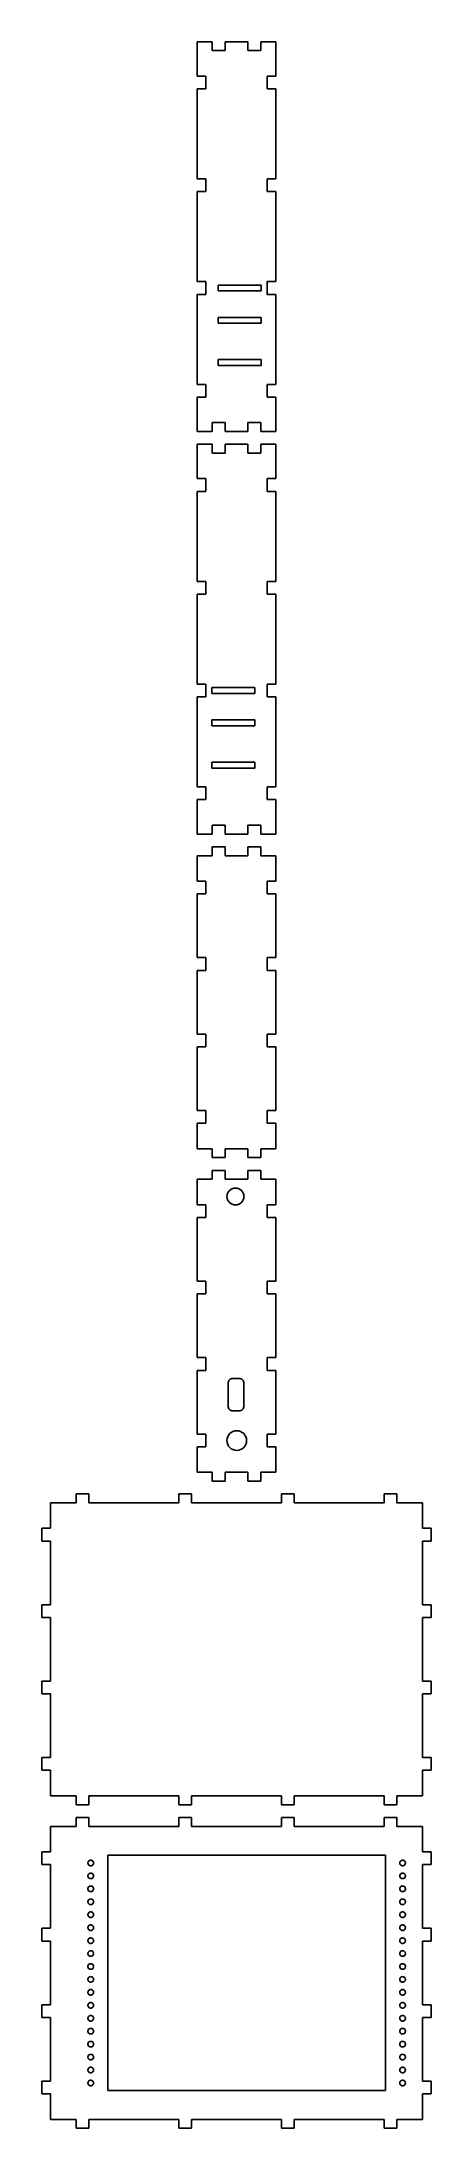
# Model space of a CAD drawing. Header units: metres. Extents: x -76 to 76, y -742 to 76.
import ezdxf

# ---------------------------------------------------------------- set-up
doc = ezdxf.new("R2010")
doc.units = ezdxf.units.M

msp = doc.modelspace()

# ---------------------------------------------------------------- linework, layer by layer
for p, q in [((-9.5, 76.5), (-15.5, 76.5)), ((-15.5, 76.5), (-15.5, 63)), ((-9.5, 73), (-9.5, 76.5)), ((4.5, 76.5), (-4.5, 76.5)), ((-4.5, 76.5), (-4.5, 73)), ((4.5, 73), (4.5, 76.5)), ((15.5, 76.5), (9.5, 76.5)), ((9.5, 76.5), (9.5, 73)), ((15.5, 63), (15.5, 76.5)), ((-4.5, 73), (-9.5, 73)), ((9.5, 73), (4.5, 73)), ((-15.5, 63), (-12, 63)), ((-12, 58), (-15.5, 58)), ((-15.5, 58), (-15.5, 22.6667)), ((-12, 63), (-12, 58)), ((12, 58), (12, 63)), ((12, 63), (15.5, 63)), ((15.5, 58), (12, 58)), ((15.5, 22.6667), (15.5, 58)), ((-15.5, 22.6667), (-12, 22.6667)), ((-12, 17.6667), (-15.5, 17.6667)), ((-15.5, 17.6667), (-15.5, -17.6667)), ((-12, 22.6667), (-12, 17.6667)), ((12, 17.6667), (12, 22.6667)), ((12, 22.6667), (15.5, 22.6667)), ((15.5, 17.6667), (12, 17.6667)), ((15.5, -17.6667), (15.5, 17.6667)), ((-15.5, -17.6667), (-12, -17.6667)), ((-12, -22.6667), (-15.5, -22.6667)), ((-15.5, -22.6667), (-15.5, -58)), ((-12, -17.6667), (-12, -22.6667)), ((-7.25586, -21.2959), (-7.25586, -18.9941)), ((-7.25586, -18.9941), (9.6377, -18.9941)), ((9.6377, -21.2959), (-7.25586, -21.2959)), ((9.6377, -18.9941), (9.6377, -21.2959)), ((12, -22.6667), (12, -17.6667)), ((12, -17.6667), (15.5, -17.6667)), ((15.5, -22.6667), (12, -22.6667)), ((15.5, -58), (15.5, -22.6667)), ((-7.25586, -34.0264), (-7.25586, -31.7236)), ((-7.25586, -31.7236), (9.6377, -31.7236)), ((9.6377, -31.7236), (9.6377, -34.0264)), ((9.6377, -34.0264), (-7.25586, -34.0264)), ((-7.25586, -50.583), (-7.25586, -48.2812)), ((-7.25586, -48.2812), (9.6377, -48.2812)), ((9.6377, -48.2812), (9.6377, -50.583)), ((9.6377, -50.583), (-7.25586, -50.583)), ((-15.5, -58), (-12, -58)), ((-12, -63), (-15.5, -63)), ((-15.5, -63), (-15.5, -76.5)), ((-12, -58), (-12, -63)), ((12, -63), (12, -58)), ((12, -58), (15.5, -58)), ((15.5, -63), (12, -63)), ((15.5, -76.5), (15.5, -63)), ((-9.5, -73), (-4.5, -73)), ((-9.5, -76.5), (-9.5, -73)), ((-4.5, -73), (-4.5, -76.5)), ((4.5, -76.5), (4.5, -73)), ((4.5, -73), (9.5, -73)), ((9.5, -73), (9.5, -76.5)), ((-15.5, -76.5), (-9.5, -76.5)), ((-9.5, -81.5), (-15.5, -81.5)), ((-15.5, -81.5), (-15.5, -95)), ((-9.5, -85), (-9.5, -81.5)), ((-4.5, -76.5), (4.5, -76.5)), ((4.5, -81.5), (-4.5, -81.5)), ((-4.5, -81.5), (-4.5, -85)), ((4.5, -85), (4.5, -81.5)), ((9.5, -76.5), (15.5, -76.5)), ((15.5, -81.5), (9.5, -81.5)), ((9.5, -81.5), (9.5, -85)), ((15.5, -95), (15.5, -81.5)), ((-4.5, -85), (-9.5, -85)), ((9.5, -85), (4.5, -85)), ((-15.5, -95), (-12, -95)), ((-12, -95), (-12, -100)), ((12, -100), (12, -95)), ((12, -95), (15.5, -95)), ((-12, -100), (-15.5, -100)), ((-15.5, -100), (-15.5, -135.333)), ((15.5, -100), (12, -100)), ((15.5, -135.333), (15.5, -100)), ((-15.5, -135.333), (-12, -135.333)), ((-12, -135.333), (-12, -140.333)), ((12, -140.333), (12, -135.333)), ((12, -135.333), (15.5, -135.333)), ((-12, -140.333), (-15.5, -140.333)), ((-15.5, -140.333), (-15.5, -175.667)), ((15.5, -140.333), (12, -140.333)), ((15.5, -175.667), (15.5, -140.333)), ((-15.5, -175.667), (-12, -175.667)), ((-12, -175.667), (-12, -180.667)), ((-9.6377, -179.296), (-9.6377, -176.994)), ((-9.6377, -176.994), (7.25586, -176.994)), ((7.25586, -179.296), (-9.6377, -179.296)), ((7.25586, -176.994), (7.25586, -179.296)), ((12, -180.667), (12, -175.667)), ((12, -175.667), (15.5, -175.667)), ((-12, -180.667), (-15.5, -180.667)), ((-15.5, -180.667), (-15.5, -216)), ((15.5, -180.667), (12, -180.667)), ((15.5, -216), (15.5, -180.667)), ((-9.6377, -192.026), (-9.6377, -189.724)), ((-9.6377, -189.724), (7.25586, -189.724)), ((7.25586, -192.026), (-9.6377, -192.026)), ((7.25586, -189.724), (7.25586, -192.026)), ((-9.6377, -208.583), (-9.6377, -206.281)), ((-9.6377, -206.281), (7.25586, -206.281)), ((7.25586, -208.583), (-9.6377, -208.583)), ((7.25586, -206.281), (7.25586, -208.583)), ((-15.5, -216), (-12, -216)), ((-12, -221), (-15.5, -221)), ((-15.5, -221), (-15.5, -234.5)), ((-12, -216), (-12, -221)), ((12, -221), (12, -216)), ((12, -216), (15.5, -216)), ((15.5, -221), (12, -221)), ((15.5, -234.5), (15.5, -221)), ((-15.5, -234.5), (-9.5, -234.5)), ((-9.5, -231), (-4.5, -231)), ((-9.5, -234.5), (-9.5, -231)), ((-4.5, -231), (-4.5, -234.5)), ((-4.5, -234.5), (4.5, -234.5)), ((4.5, -234.5), (4.5, -231)), ((4.5, -231), (9.5, -231)), ((9.5, -231), (9.5, -234.5)), ((9.5, -234.5), (15.5, -234.5)), ((-9.5, -243), (-15.5, -243)), ((-15.5, -243), (-15.5, -253)), ((-4.5, -239.5), (-9.5, -239.5)), ((-9.5, -239.5), (-9.5, -243)), ((-4.5, -243), (-4.5, -239.5)), ((4.5, -243), (-4.5, -243)), ((9.5, -239.5), (4.5, -239.5)), ((4.5, -239.5), (4.5, -243)), ((9.5, -243), (9.5, -239.5)), ((15.5, -243), (9.5, -243)), ((15.5, -253), (15.5, -243)), ((-15.5, -253), (-12, -253)), ((-12, -253), (-12, -258)), ((12, -258), (12, -253)), ((12, -253), (15.5, -253)), ((-12, -258), (-15.5, -258)), ((-15.5, -258), (-15.5, -283)), ((15.5, -258), (12, -258)), ((15.5, -283), (15.5, -258)), ((-15.5, -283), (-12, -283)), ((-12, -283), (-12, -288)), ((12, -288), (12, -283)), ((12, -283), (15.5, -283)), ((-12, -288), (-15.5, -288)), ((-15.5, -288), (-15.5, -313)), ((15.5, -288), (12, -288)), ((15.5, -313), (15.5, -288)), ((-15.5, -313), (-12, -313)), ((-12, -318), (-15.5, -318)), ((-15.5, -318), (-15.5, -343)), ((-12, -313), (-12, -318)), ((12, -318), (12, -313)), ((12, -313), (15.5, -313)), ((15.5, -318), (12, -318)), ((15.5, -343), (15.5, -318)), ((-15.5, -343), (-12, -343)), ((-12, -343), (-12, -348)), ((12, -348), (12, -343)), ((12, -343), (15.5, -343)), ((-12, -348), (-15.5, -348)), ((-15.5, -348), (-15.5, -358)), ((15.5, -348), (12, -348)), ((15.5, -358), (15.5, -348)), ((-15.5, -358), (-9.5, -358)), ((-9.5, -358), (-9.5, -361.5)), ((-4.5, -358), (4.5, -358)), ((-4.5, -361.5), (-4.5, -358)), ((4.5, -358), (4.5, -361.5)), ((9.5, -361.5), (9.5, -358)), ((9.5, -358), (15.5, -358)), ((-9.5, -361.5), (-4.5, -361.5)), ((-4.5, -366.5), (-9.5, -366.5)), ((-9.5, -366.5), (-9.5, -370)), ((-4.5, -370), (-4.5, -366.5)), ((4.5, -361.5), (9.5, -361.5)), ((9.5, -366.5), (4.5, -366.5)), ((4.5, -366.5), (4.5, -370)), ((9.5, -370), (9.5, -366.5)), ((-9.5, -370), (-15.5, -370)), ((-15.5, -370), (-15.5, -380)), ((4.5, -370), (-4.5, -370)), ((-3.75684, -376.763), (-3.68945, -376.092)), ((-3.68945, -376.092), (-3.49512, -375.467)), ((-3.49512, -375.467), (-3.18848, -374.902)), ((-3.18848, -374.902), (-2.78223, -374.409)), ((-2.78223, -374.409), (-2.28906, -374.003)), ((-2.28906, -374.003), (-1.72461, -373.695)), ((-1.72461, -373.695), (-1.09961, -373.502)), ((-1.09961, -373.502), (-0.42871, -373.434)), ((-0.42871, -373.434), (0.24219, -373.502)), ((0.24219, -373.502), (0.86719, -373.695)), ((0.86719, -373.695), (1.43262, -374.002)), ((1.43262, -374.002), (1.92578, -374.409)), ((1.92578, -374.409), (2.33203, -374.901)), ((2.33203, -374.901), (2.63867, -375.467)), ((2.63867, -375.467), (2.83203, -376.093)), ((2.83203, -376.093), (2.90039, -376.763)), ((15.5, -370), (9.5, -370)), ((15.5, -380), (15.5, -370)), ((-15.5, -380), (-12, -380)), ((-12, -380), (-12, -385)), ((-3.68945, -377.434), (-3.75684, -376.763)), ((-3.49512, -378.059), (-3.68945, -377.434)), ((-3.18848, -378.623), (-3.49512, -378.059)), ((-2.78223, -379.116), (-3.18848, -378.623)), ((-2.28906, -379.522), (-2.78223, -379.116)), ((-1.72461, -379.829), (-2.28906, -379.522)), ((-1.09961, -380.024), (-1.72461, -379.829)), ((-0.42871, -380.091), (-1.09961, -380.024)), ((0.24219, -380.023), (-0.42871, -380.091)), ((0.86719, -379.829), (0.24219, -380.023)), ((1.43262, -379.522), (0.86719, -379.829)), ((1.92578, -379.116), (1.43262, -379.522)), ((2.33203, -378.624), (1.92578, -379.116)), ((2.63867, -378.059), (2.33203, -378.624)), ((2.83203, -377.433), (2.63867, -378.059)), ((2.90039, -376.763), (2.83203, -377.433)), ((12, -385), (12, -380)), ((12, -380), (15.5, -380)), ((-12, -385), (-15.5, -385)), ((-15.5, -385), (-15.5, -410)), ((15.5, -385), (12, -385)), ((15.5, -410), (15.5, -385)), ((-15.5, -410), (-12, -410)), ((-12, -415), (-15.5, -415)), ((-15.5, -415), (-15.5, -440)), ((-12, -410), (-12, -415)), ((12, -415), (12, -410)), ((12, -410), (15.5, -410)), ((15.5, -415), (12, -415)), ((15.5, -440), (15.5, -415)), ((-15.5, -440), (-12, -440)), ((-12, -440), (-12, -445)), ((12, -445), (12, -440)), ((12, -440), (15.5, -440)), ((-12, -445), (-15.5, -445)), ((-15.5, -445), (-15.5, -470)), ((-3.31055, -450.099), (-3.27148, -449.709)), ((-3.31055, -457.859), (-3.31055, -450.099)), ((-3.27148, -449.709), (-3.16016, -449.345)), ((-3.16016, -449.345), (-2.98242, -449.018)), ((-2.98242, -449.018), (-2.74707, -448.732)), ((-2.74707, -448.732), (-2.46094, -448.495)), ((-2.46094, -448.495), (-2.13281, -448.317)), ((-2.13281, -448.317), (-1.76953, -448.207)), ((-1.76953, -448.207), (-1.37988, -448.168)), ((-1.37988, -448.168), (0.96484, -448.168)), ((0.96484, -448.168), (1.35547, -448.207)), ((1.35547, -448.207), (1.71875, -448.317)), ((1.71875, -448.317), (2.04688, -448.495)), ((2.04688, -448.495), (2.33203, -448.732)), ((2.33203, -448.732), (2.56738, -449.018)), ((2.56738, -449.018), (2.74512, -449.345)), ((2.74512, -449.345), (2.85742, -449.709)), ((2.85742, -449.709), (2.89648, -450.099)), ((2.89648, -450.099), (2.89648, -458.969)), ((15.5, -445), (12, -445)), ((15.5, -470), (15.5, -445)), ((-3.31152, -458.969), (-3.31055, -457.859)), ((-3.27148, -459.358), (-3.31152, -458.969)), ((-3.16016, -459.722), (-3.27148, -459.358)), ((-2.98242, -460.05), (-3.16016, -459.722)), ((-2.74707, -460.334), (-2.98242, -460.05)), ((-2.46094, -460.571), (-2.74707, -460.334)), ((-2.13281, -460.749), (-2.46094, -460.571)), ((-1.76953, -460.862), (-2.13281, -460.749)), ((-1.37988, -460.898), (-1.76953, -460.862)), ((0.96484, -460.898), (-1.37988, -460.898)), ((1.35547, -460.862), (0.96484, -460.898)), ((1.71875, -460.749), (1.35547, -460.862)), ((2.04688, -460.571), (1.71875, -460.749)), ((2.33203, -460.334), (2.04688, -460.571)), ((2.56738, -460.05), (2.33203, -460.334)), ((2.74512, -459.722), (2.56738, -460.05)), ((2.85742, -459.357), (2.74512, -459.722)), ((2.89648, -458.969), (2.85742, -459.357)), ((-15.5, -470), (-12, -470)), ((-12, -475), (-15.5, -475)), ((-15.5, -475), (-15.5, -485)), ((-12, -470), (-12, -475)), ((-3.73633, -472.565), (-3.6582, -471.791)), ((-3.6582, -473.339), (-3.73633, -472.565)), ((-3.6582, -471.791), (-3.43359, -471.069)), ((-3.43359, -474.061), (-3.6582, -473.339)), ((-3.43359, -471.069), (-3.08008, -470.418)), ((-3.08008, -474.712), (-3.43359, -474.061)), ((-3.08008, -470.418), (-2.61133, -469.85)), ((-2.61133, -475.28), (-3.08008, -474.712)), ((-2.61133, -469.85), (-2.04199, -469.38)), ((-2.04199, -469.38), (-1.38965, -469.025)), ((-1.38965, -469.025), (-0.66895, -468.803)), ((-0.66895, -468.803), (0.10449, -468.725)), ((0.10449, -468.725), (0.87891, -468.803)), ((0.87891, -468.803), (1.60059, -469.025)), ((1.60059, -469.025), (2.25195, -469.38)), ((2.25195, -469.38), (2.82129, -469.85)), ((2.82129, -469.85), (3.29004, -470.418)), ((3.29004, -474.712), (2.82129, -475.28)), ((3.29004, -470.418), (3.64453, -471.069)), ((3.64453, -474.061), (3.29004, -474.712)), ((3.64453, -471.069), (3.86719, -471.791)), ((3.86719, -473.339), (3.64453, -474.061)), ((3.86719, -471.791), (3.94629, -472.565)), ((3.94629, -472.565), (3.86719, -473.339)), ((12, -475), (12, -470)), ((12, -470), (15.5, -470)), ((15.5, -475), (12, -475)), ((15.5, -485), (15.5, -475)), ((-2.04199, -475.749), (-2.61133, -475.28)), ((-1.38965, -476.104), (-2.04199, -475.749)), ((-0.66895, -476.328), (-1.38965, -476.104)), ((0.10449, -476.405), (-0.66895, -476.328)), ((0.87891, -476.328), (0.10449, -476.405)), ((1.60059, -476.104), (0.87891, -476.328)), ((2.25195, -475.749), (1.60059, -476.104)), ((2.82129, -475.28), (2.25195, -475.749)), ((-15.5, -485), (-9.5, -485)), ((-9.5, -485), (-9.5, -488.5)), ((-9.5, -488.5), (-4.5, -488.5)), ((-4.5, -485), (4.5, -485)), ((-4.5, -488.5), (-4.5, -485)), ((4.5, -485), (4.5, -488.5)), ((4.5, -488.5), (9.5, -488.5)), ((9.5, -488.5), (9.5, -485)), ((9.5, -485), (15.5, -485)), ((-63, -497), (-73, -497)), ((-73, -497), (-73, -507)), ((-58, -493.5), (-63, -493.5)), ((-63, -493.5), (-63, -497)), ((-58, -497), (-58, -493.5)), ((-22.6667, -497), (-58, -497)), ((-17.6667, -493.5), (-22.6667, -493.5)), ((-22.6667, -493.5), (-22.6667, -497)), ((-17.6667, -497), (-17.6667, -493.5)), ((17.6667, -497), (-17.6667, -497)), ((22.6667, -493.5), (17.6667, -493.5)), ((17.6667, -493.5), (17.6667, -497)), ((22.6667, -497), (22.6667, -493.5)), ((58, -497), (22.6667, -497)), ((63, -493.5), (58, -493.5)), ((58, -493.5), (58, -497)), ((63, -497), (63, -493.5)), ((73, -497), (63, -497)), ((73, -507), (73, -497)), ((-73, -507), (-76.5, -507)), ((-76.5, -507), (-76.5, -512)), ((76.5, -507), (73, -507)), ((76.5, -512), (76.5, -507)), ((-76.5, -512), (-73, -512)), ((-73, -512), (-73, -537)), ((73, -537), (73, -512)), ((73, -512), (76.5, -512)), ((-73, -537), (-76.5, -537)), ((-76.5, -537), (-76.5, -542)), ((76.5, -537), (73, -537)), ((76.5, -542), (76.5, -537)), ((-76.5, -542), (-73, -542)), ((-73, -542), (-73, -567)), ((73, -567), (73, -542)), ((73, -542), (76.5, -542)), ((-73, -567), (-76.5, -567)), ((-76.5, -567), (-76.5, -572)), ((-76.5, -572), (-73, -572)), ((-73, -572), (-73, -597)), ((76.5, -567), (73, -567)), ((73, -597), (73, -572)), ((73, -572), (76.5, -572)), ((76.5, -572), (76.5, -567)), ((-73, -597), (-76.5, -597)), ((-76.5, -597), (-76.5, -602)), ((76.5, -597), (73, -597)), ((76.5, -602), (76.5, -597)), ((-76.5, -602), (-73, -602)), ((-73, -602), (-73, -612)), ((73, -612), (73, -602)), ((73, -602), (76.5, -602)), ((-73, -612), (-63, -612)), ((-63, -612), (-63, -615.5)), ((-58, -612), (-22.6667, -612)), ((-58, -615.5), (-58, -612)), ((-22.6667, -612), (-22.6667, -615.5)), ((-17.6667, -615.5), (-17.6667, -612)), ((-17.6667, -612), (17.6667, -612)), ((17.6667, -612), (17.6667, -615.5)), ((22.6667, -615.5), (22.6667, -612)), ((22.6667, -612), (58, -612)), ((58, -612), (58, -615.5)), ((63, -615.5), (63, -612)), ((63, -612), (73, -612)), ((-63, -615.5), (-58, -615.5)), ((-58, -620.5), (-63, -620.5)), ((-63, -620.5), (-63, -624)), ((-58, -624), (-58, -620.5)), ((-22.6667, -615.5), (-17.6667, -615.5)), ((-17.6667, -620.5), (-22.6667, -620.5)), ((-22.6667, -620.5), (-22.6667, -624)), ((-17.6667, -624), (-17.6667, -620.5)), ((17.6667, -615.5), (22.6667, -615.5)), ((22.6667, -620.5), (17.6667, -620.5)), ((17.6667, -620.5), (17.6667, -624)), ((22.6667, -624), (22.6667, -620.5)), ((58, -615.5), (63, -615.5)), ((63, -620.5), (58, -620.5)), ((58, -620.5), (58, -624)), ((63, -624), (63, -620.5)), ((-63, -624), (-73, -624)), ((-73, -624), (-73, -634)), ((-22.6667, -624), (-58, -624)), ((17.6667, -624), (-17.6667, -624)), ((58, -624), (22.6667, -624)), ((73, -624), (63, -624)), ((73, -634), (73, -624)), ((-73, -634), (-76.5, -634)), ((-76.5, -634), (-76.5, -639)), ((-58.344, -638.245), (-58.2962, -638.02)), ((-58.344, -638.475), (-58.344, -638.245)), ((-58.2962, -638.7), (-58.344, -638.475)), ((-58.2962, -638.02), (-58.2026, -637.81)), ((-58.2026, -638.91), (-58.2962, -638.7)), ((-58.2026, -637.81), (-58.0675, -637.624)), ((-58.0675, -637.624), (-57.8966, -637.47)), ((-57.8966, -637.47), (-57.6974, -637.355)), ((-57.6974, -637.355), (-57.4787, -637.284)), ((-57.4787, -637.284), (-57.25, -637.26)), ((-57.25, -637.26), (-57.0213, -637.284)), ((-57.0213, -637.284), (-56.8026, -637.355)), ((-56.8026, -637.355), (-56.6034, -637.47)), ((-56.6034, -637.47), (-56.4325, -637.624)), ((-56.4325, -637.624), (-56.2974, -637.81)), ((-56.2974, -637.81), (-56.2038, -638.02)), ((-56.2038, -638.7), (-56.2974, -638.91)), ((-56.2038, -638.02), (-56.156, -638.245)), ((-56.156, -638.475), (-56.2038, -638.7)), ((-56.156, -638.245), (-56.156, -638.475)), ((-50.5, -727.72), (-50.5, -635.28)), ((-50.5, -635.28), (58.5, -635.28)), ((58.5, -635.28), (58.5, -727.72)), ((64.156, -638.245), (64.2038, -638.02)), ((64.156, -638.475), (64.156, -638.245)), ((64.2038, -638.7), (64.156, -638.475)), ((64.2038, -638.02), (64.2974, -637.81)), ((64.2974, -638.91), (64.2038, -638.7)), ((64.2974, -637.81), (64.4325, -637.624)), ((64.4325, -637.624), (64.6034, -637.47)), ((64.6034, -637.47), (64.8026, -637.355)), ((64.8026, -637.355), (65.0213, -637.284)), ((65.0213, -637.284), (65.25, -637.26)), ((65.25, -637.26), (65.4787, -637.284)), ((65.4787, -637.284), (65.6974, -637.355)), ((65.6974, -637.355), (65.8966, -637.47)), ((65.8966, -637.47), (66.0675, -637.624)), ((66.0675, -637.624), (66.2026, -637.81)), ((66.2026, -637.81), (66.2962, -638.02)), ((66.2962, -638.7), (66.2026, -638.91)), ((66.2962, -638.02), (66.344, -638.245)), ((66.344, -638.475), (66.2962, -638.7)), ((66.344, -638.245), (66.344, -638.475)), ((76.5, -634), (73, -634)), ((76.5, -639), (76.5, -634)), ((-76.5, -639), (-73, -639)), ((-73, -639), (-73, -664)), ((-58.344, -643.325), (-58.2962, -643.1)), ((-58.344, -643.555), (-58.344, -643.325)), ((-58.2962, -643.78), (-58.344, -643.555)), ((-58.2962, -643.1), (-58.2026, -642.89)), ((-58.2026, -643.99), (-58.2962, -643.78)), ((-58.0675, -639.096), (-58.2026, -638.91)), ((-58.2026, -642.89), (-58.0675, -642.704)), ((-58.0675, -644.176), (-58.2026, -643.99)), ((-57.8966, -639.25), (-58.0675, -639.096)), ((-58.0675, -642.704), (-57.8966, -642.55)), ((-57.8966, -644.33), (-58.0675, -644.176)), ((-57.6974, -639.365), (-57.8966, -639.25)), ((-57.8966, -642.55), (-57.6974, -642.435)), ((-57.6974, -644.445), (-57.8966, -644.33)), ((-57.4787, -639.436), (-57.6974, -639.365)), ((-57.6974, -642.435), (-57.4787, -642.364)), ((-57.4787, -644.516), (-57.6974, -644.445)), ((-57.25, -639.46), (-57.4787, -639.436)), ((-57.4787, -642.364), (-57.25, -642.34)), ((-57.25, -644.54), (-57.4787, -644.516)), ((-57.0213, -639.436), (-57.25, -639.46)), ((-57.25, -642.34), (-57.0213, -642.364)), ((-57.0213, -644.516), (-57.25, -644.54)), ((-56.8026, -639.365), (-57.0213, -639.436)), ((-57.0213, -642.364), (-56.8026, -642.435)), ((-56.8026, -644.445), (-57.0213, -644.516)), ((-56.6034, -639.25), (-56.8026, -639.365)), ((-56.8026, -642.435), (-56.6034, -642.55)), ((-56.6034, -644.33), (-56.8026, -644.445)), ((-56.4325, -639.096), (-56.6034, -639.25)), ((-56.6034, -642.55), (-56.4325, -642.704)), ((-56.4325, -644.176), (-56.6034, -644.33)), ((-56.2974, -638.91), (-56.4325, -639.096)), ((-56.4325, -642.704), (-56.2974, -642.89)), ((-56.2974, -643.99), (-56.4325, -644.176)), ((-56.2974, -642.89), (-56.2038, -643.1)), ((-56.2038, -643.78), (-56.2974, -643.99)), ((-56.2038, -643.1), (-56.156, -643.325)), ((-56.156, -643.555), (-56.2038, -643.78)), ((-56.156, -643.325), (-56.156, -643.555)), ((64.156, -643.325), (64.2038, -643.1)), ((64.156, -643.555), (64.156, -643.325)), ((64.2038, -643.78), (64.156, -643.555)), ((64.2038, -643.1), (64.2974, -642.89)), ((64.2974, -643.99), (64.2038, -643.78)), ((64.4325, -639.096), (64.2974, -638.91)), ((64.2974, -642.89), (64.4325, -642.704)), ((64.4325, -644.176), (64.2974, -643.99)), ((64.6034, -639.25), (64.4325, -639.096)), ((64.4325, -642.704), (64.6034, -642.55)), ((64.6034, -644.33), (64.4325, -644.176)), ((64.8026, -639.365), (64.6034, -639.25)), ((64.6034, -642.55), (64.8026, -642.435)), ((64.8026, -644.445), (64.6034, -644.33)), ((65.0213, -639.436), (64.8026, -639.365)), ((64.8026, -642.435), (65.0213, -642.364)), ((65.0213, -644.516), (64.8026, -644.445)), ((65.25, -639.46), (65.0213, -639.436)), ((65.0213, -642.364), (65.25, -642.34)), ((65.25, -644.54), (65.0213, -644.516)), ((65.4787, -639.436), (65.25, -639.46)), ((65.25, -642.34), (65.4787, -642.364)), ((65.4787, -644.516), (65.25, -644.54)), ((65.6974, -639.365), (65.4787, -639.436)), ((65.4787, -642.364), (65.6974, -642.435)), ((65.6974, -644.445), (65.4787, -644.516)), ((65.8966, -639.25), (65.6974, -639.365)), ((65.6974, -642.435), (65.8966, -642.55)), ((65.8966, -644.33), (65.6974, -644.445)), ((66.0675, -639.096), (65.8966, -639.25)), ((65.8966, -642.55), (66.0675, -642.704)), ((66.0675, -644.176), (65.8966, -644.33)), ((66.2026, -638.91), (66.0675, -639.096)), ((66.0675, -642.704), (66.2026, -642.89)), ((66.2026, -643.99), (66.0675, -644.176)), ((66.2026, -642.89), (66.2962, -643.1)), ((66.2962, -643.78), (66.2026, -643.99)), ((66.2962, -643.1), (66.344, -643.325)), ((66.344, -643.555), (66.2962, -643.78)), ((66.344, -643.325), (66.344, -643.555)), ((73, -664), (73, -639)), ((73, -639), (76.5, -639)), ((-58.344, -648.405), (-58.2962, -648.18)), ((-58.344, -648.635), (-58.344, -648.405)), ((-58.2962, -648.86), (-58.344, -648.635)), ((-58.344, -653.485), (-58.2962, -653.26)), ((-58.344, -653.715), (-58.344, -653.485)), ((-58.2962, -653.94), (-58.344, -653.715)), ((-58.2962, -648.18), (-58.2026, -647.97)), ((-58.2026, -649.07), (-58.2962, -648.86)), ((-58.2962, -653.26), (-58.2026, -653.05)), ((-58.2026, -654.15), (-58.2962, -653.94)), ((-58.2026, -647.97), (-58.0675, -647.784)), ((-58.0675, -649.256), (-58.2026, -649.07)), ((-58.2026, -653.05), (-58.0675, -652.864)), ((-58.0675, -654.336), (-58.2026, -654.15)), ((-58.0675, -647.784), (-57.8966, -647.63)), ((-57.8966, -649.41), (-58.0675, -649.256)), ((-58.0675, -652.864), (-57.8966, -652.71)), ((-57.8966, -654.49), (-58.0675, -654.336)), ((-57.8966, -647.63), (-57.6974, -647.515)), ((-57.6974, -649.525), (-57.8966, -649.41)), ((-57.8966, -652.71), (-57.6974, -652.595)), ((-57.6974, -654.605), (-57.8966, -654.49)), ((-57.6974, -647.515), (-57.4787, -647.444)), ((-57.4787, -649.596), (-57.6974, -649.525)), ((-57.6974, -652.595), (-57.4787, -652.524)), ((-57.4787, -654.676), (-57.6974, -654.605)), ((-57.4787, -647.444), (-57.25, -647.42)), ((-57.25, -649.62), (-57.4787, -649.596)), ((-57.4787, -652.524), (-57.25, -652.5)), ((-57.25, -654.7), (-57.4787, -654.676)), ((-57.25, -647.42), (-57.0213, -647.444)), ((-57.0213, -649.596), (-57.25, -649.62)), ((-57.25, -652.5), (-57.0213, -652.524)), ((-57.0213, -654.676), (-57.25, -654.7)), ((-57.0213, -647.444), (-56.8026, -647.515)), ((-56.8026, -649.525), (-57.0213, -649.596)), ((-57.0213, -652.524), (-56.8026, -652.595)), ((-56.8026, -654.605), (-57.0213, -654.676)), ((-56.8026, -647.515), (-56.6034, -647.63)), ((-56.6034, -649.41), (-56.8026, -649.525)), ((-56.8026, -652.595), (-56.6034, -652.71)), ((-56.6034, -654.49), (-56.8026, -654.605)), ((-56.6034, -647.63), (-56.4325, -647.784)), ((-56.4325, -649.256), (-56.6034, -649.41)), ((-56.6034, -652.71), (-56.4325, -652.864)), ((-56.4325, -654.336), (-56.6034, -654.49)), ((-56.4325, -647.784), (-56.2974, -647.97)), ((-56.2974, -649.07), (-56.4325, -649.256)), ((-56.4325, -652.864), (-56.2974, -653.05)), ((-56.2974, -654.15), (-56.4325, -654.336)), ((-56.2974, -647.97), (-56.2038, -648.18)), ((-56.2038, -648.86), (-56.2974, -649.07)), ((-56.2974, -653.05), (-56.2038, -653.26)), ((-56.2038, -653.94), (-56.2974, -654.15)), ((-56.2038, -648.18), (-56.156, -648.405)), ((-56.156, -648.635), (-56.2038, -648.86)), ((-56.2038, -653.26), (-56.156, -653.485)), ((-56.156, -653.715), (-56.2038, -653.94)), ((-56.156, -648.405), (-56.156, -648.635)), ((-56.156, -653.485), (-56.156, -653.715)), ((64.156, -648.405), (64.2038, -648.18)), ((64.156, -648.635), (64.156, -648.405)), ((64.2038, -648.86), (64.156, -648.635)), ((64.156, -653.485), (64.2038, -653.26)), ((64.156, -653.715), (64.156, -653.485)), ((64.2038, -653.94), (64.156, -653.715)), ((64.2038, -648.18), (64.2974, -647.97)), ((64.2974, -649.07), (64.2038, -648.86)), ((64.2038, -653.26), (64.2974, -653.05)), ((64.2974, -654.15), (64.2038, -653.94)), ((64.2974, -647.97), (64.4325, -647.784)), ((64.4325, -649.256), (64.2974, -649.07)), ((64.2974, -653.05), (64.4325, -652.864)), ((64.4325, -654.336), (64.2974, -654.15)), ((64.4325, -647.784), (64.6034, -647.63)), ((64.6034, -649.41), (64.4325, -649.256)), ((64.4325, -652.864), (64.6034, -652.71)), ((64.6034, -654.49), (64.4325, -654.336)), ((64.6034, -647.63), (64.8026, -647.515)), ((64.8026, -649.525), (64.6034, -649.41)), ((64.6034, -652.71), (64.8026, -652.595)), ((64.8026, -654.605), (64.6034, -654.49)), ((64.8026, -647.515), (65.0213, -647.444)), ((65.0213, -649.596), (64.8026, -649.525)), ((64.8026, -652.595), (65.0213, -652.524)), ((65.0213, -654.676), (64.8026, -654.605)), ((65.0213, -647.444), (65.25, -647.42)), ((65.25, -649.62), (65.0213, -649.596)), ((65.0213, -652.524), (65.25, -652.5)), ((65.25, -654.7), (65.0213, -654.676)), ((65.25, -647.42), (65.4787, -647.444)), ((65.4787, -649.596), (65.25, -649.62)), ((65.25, -652.5), (65.4787, -652.524)), ((65.4787, -654.676), (65.25, -654.7)), ((65.4787, -647.444), (65.6974, -647.515)), ((65.6974, -649.525), (65.4787, -649.596)), ((65.4787, -652.524), (65.6974, -652.595)), ((65.6974, -654.605), (65.4787, -654.676)), ((65.6974, -647.515), (65.8966, -647.63)), ((65.8966, -649.41), (65.6974, -649.525)), ((65.6974, -652.595), (65.8966, -652.71)), ((65.8966, -654.49), (65.6974, -654.605)), ((65.8966, -647.63), (66.0675, -647.784)), ((66.0675, -649.256), (65.8966, -649.41)), ((65.8966, -652.71), (66.0675, -652.864)), ((66.0675, -654.336), (65.8966, -654.49)), ((66.0675, -647.784), (66.2026, -647.97)), ((66.2026, -649.07), (66.0675, -649.256)), ((66.0675, -652.864), (66.2026, -653.05)), ((66.2026, -654.15), (66.0675, -654.336)), ((66.2026, -647.97), (66.2962, -648.18)), ((66.2962, -648.86), (66.2026, -649.07)), ((66.2026, -653.05), (66.2962, -653.26)), ((66.2962, -653.94), (66.2026, -654.15)), ((66.2962, -648.18), (66.344, -648.405)), ((66.344, -648.635), (66.2962, -648.86)), ((66.2962, -653.26), (66.344, -653.485)), ((66.344, -653.715), (66.2962, -653.94)), ((66.344, -648.405), (66.344, -648.635)), ((66.344, -653.485), (66.344, -653.715)), ((-58.344, -658.565), (-58.2962, -658.34)), ((-58.344, -658.795), (-58.344, -658.565)), ((-58.2962, -659.02), (-58.344, -658.795)), ((-58.2962, -658.34), (-58.2026, -658.13)), ((-58.2026, -659.23), (-58.2962, -659.02)), ((-58.2962, -663.42), (-58.2026, -663.21)), ((-58.2026, -658.13), (-58.0675, -657.944)), ((-58.0675, -659.416), (-58.2026, -659.23)), ((-58.2026, -663.21), (-58.0675, -663.024)), ((-58.0675, -657.944), (-57.8966, -657.79)), ((-57.8966, -659.57), (-58.0675, -659.416)), ((-58.0675, -663.024), (-57.8966, -662.87)), ((-57.8966, -657.79), (-57.6974, -657.675)), ((-57.6974, -659.685), (-57.8966, -659.57)), ((-57.8966, -662.87), (-57.6974, -662.755)), ((-57.6974, -657.675), (-57.4787, -657.604)), ((-57.4787, -659.756), (-57.6974, -659.685)), ((-57.6974, -662.755), (-57.4787, -662.684)), ((-57.4787, -657.604), (-57.25, -657.58)), ((-57.25, -659.78), (-57.4787, -659.756)), ((-57.4787, -662.684), (-57.25, -662.66)), ((-57.25, -657.58), (-57.0213, -657.604)), ((-57.0213, -659.756), (-57.25, -659.78)), ((-57.25, -662.66), (-57.0213, -662.684)), ((-57.0213, -657.604), (-56.8026, -657.675)), ((-56.8026, -659.685), (-57.0213, -659.756)), ((-57.0213, -662.684), (-56.8026, -662.755)), ((-56.8026, -657.675), (-56.6034, -657.79)), ((-56.6034, -659.57), (-56.8026, -659.685)), ((-56.8026, -662.755), (-56.6034, -662.87)), ((-56.6034, -657.79), (-56.4325, -657.944)), ((-56.4325, -659.416), (-56.6034, -659.57)), ((-56.6034, -662.87), (-56.4325, -663.024)), ((-56.4325, -657.944), (-56.2974, -658.13)), ((-56.2974, -659.23), (-56.4325, -659.416)), ((-56.4325, -663.024), (-56.2974, -663.21)), ((-56.2974, -658.13), (-56.2038, -658.34)), ((-56.2038, -659.02), (-56.2974, -659.23)), ((-56.2974, -663.21), (-56.2038, -663.42)), ((-56.2038, -658.34), (-56.156, -658.565)), ((-56.156, -658.795), (-56.2038, -659.02)), ((-56.156, -658.565), (-56.156, -658.795)), ((64.156, -658.565), (64.2038, -658.34)), ((64.156, -658.795), (64.156, -658.565)), ((64.2038, -659.02), (64.156, -658.795)), ((64.2038, -658.34), (64.2974, -658.13)), ((64.2974, -659.23), (64.2038, -659.02)), ((64.2038, -663.42), (64.2974, -663.21)), ((64.2974, -658.13), (64.4325, -657.944)), ((64.4325, -659.416), (64.2974, -659.23)), ((64.2974, -663.21), (64.4325, -663.024)), ((64.4325, -657.944), (64.6034, -657.79)), ((64.6034, -659.57), (64.4325, -659.416)), ((64.4325, -663.024), (64.6034, -662.87)), ((64.6034, -657.79), (64.8026, -657.675)), ((64.8026, -659.685), (64.6034, -659.57)), ((64.6034, -662.87), (64.8026, -662.755)), ((64.8026, -657.675), (65.0213, -657.604)), ((65.0213, -659.756), (64.8026, -659.685)), ((64.8026, -662.755), (65.0213, -662.684)), ((65.0213, -657.604), (65.25, -657.58)), ((65.25, -659.78), (65.0213, -659.756)), ((65.0213, -662.684), (65.25, -662.66)), ((65.25, -657.58), (65.4787, -657.604)), ((65.4787, -659.756), (65.25, -659.78)), ((65.25, -662.66), (65.4787, -662.684)), ((65.4787, -657.604), (65.6974, -657.675)), ((65.6974, -659.685), (65.4787, -659.756)), ((65.4787, -662.684), (65.6974, -662.755)), ((65.6974, -657.675), (65.8966, -657.79)), ((65.8966, -659.57), (65.6974, -659.685)), ((65.6974, -662.755), (65.8966, -662.87)), ((65.8966, -657.79), (66.0675, -657.944)), ((66.0675, -659.416), (65.8966, -659.57)), ((65.8966, -662.87), (66.0675, -663.024)), ((66.0675, -657.944), (66.2026, -658.13)), ((66.2026, -659.23), (66.0675, -659.416)), ((66.0675, -663.024), (66.2026, -663.21)), ((66.2026, -658.13), (66.2962, -658.34)), ((66.2962, -659.02), (66.2026, -659.23)), ((66.2026, -663.21), (66.2962, -663.42)), ((66.2962, -658.34), (66.344, -658.565)), ((66.344, -658.795), (66.2962, -659.02)), ((66.344, -658.565), (66.344, -658.795)), ((-73, -664), (-76.5, -664)), ((-76.5, -664), (-76.5, -669)), ((-76.5, -669), (-73, -669)), ((-73, -669), (-73, -694)), ((-58.344, -663.645), (-58.2962, -663.42)), ((-58.344, -663.875), (-58.344, -663.645)), ((-58.2962, -664.1), (-58.344, -663.875)), ((-58.344, -668.725), (-58.2962, -668.5)), ((-58.344, -668.955), (-58.344, -668.725)), ((-58.2962, -669.18), (-58.344, -668.955)), ((-58.2026, -664.31), (-58.2962, -664.1)), ((-58.2962, -668.5), (-58.2026, -668.29)), ((-58.2026, -669.39), (-58.2962, -669.18)), ((-58.0675, -664.496), (-58.2026, -664.31)), ((-58.2026, -668.29), (-58.0675, -668.104)), ((-58.0675, -669.576), (-58.2026, -669.39)), ((-57.8966, -664.65), (-58.0675, -664.496)), ((-58.0675, -668.104), (-57.8966, -667.95)), ((-57.8966, -669.73), (-58.0675, -669.576)), ((-57.6974, -664.765), (-57.8966, -664.65)), ((-57.8966, -667.95), (-57.6974, -667.835)), ((-57.6974, -669.845), (-57.8966, -669.73)), ((-57.4787, -664.836), (-57.6974, -664.765)), ((-57.6974, -667.835), (-57.4787, -667.764)), ((-57.4787, -669.916), (-57.6974, -669.845)), ((-57.25, -664.86), (-57.4787, -664.836)), ((-57.4787, -667.764), (-57.25, -667.74)), ((-57.25, -669.94), (-57.4787, -669.916)), ((-57.0213, -664.836), (-57.25, -664.86)), ((-57.25, -667.74), (-57.0213, -667.764)), ((-57.0213, -669.916), (-57.25, -669.94)), ((-56.8026, -664.765), (-57.0213, -664.836)), ((-57.0213, -667.764), (-56.8026, -667.835)), ((-56.8026, -669.845), (-57.0213, -669.916)), ((-56.6034, -664.65), (-56.8026, -664.765)), ((-56.8026, -667.835), (-56.6034, -667.95)), ((-56.6034, -669.73), (-56.8026, -669.845)), ((-56.4325, -664.496), (-56.6034, -664.65)), ((-56.6034, -667.95), (-56.4325, -668.104)), ((-56.4325, -669.576), (-56.6034, -669.73)), ((-56.2974, -664.31), (-56.4325, -664.496)), ((-56.4325, -668.104), (-56.2974, -668.29)), ((-56.2974, -669.39), (-56.4325, -669.576)), ((-56.2038, -664.1), (-56.2974, -664.31)), ((-56.2974, -668.29), (-56.2038, -668.5)), ((-56.2038, -669.18), (-56.2974, -669.39)), ((-56.2038, -663.42), (-56.156, -663.645)), ((-56.156, -663.875), (-56.2038, -664.1)), ((-56.2038, -668.5), (-56.156, -668.725)), ((-56.156, -668.955), (-56.2038, -669.18)), ((-56.156, -663.645), (-56.156, -663.875)), ((-56.156, -668.725), (-56.156, -668.955)), ((64.156, -663.645), (64.2038, -663.42)), ((64.156, -663.875), (64.156, -663.645)), ((64.2038, -664.1), (64.156, -663.875)), ((64.156, -668.725), (64.2038, -668.5)), ((64.156, -668.955), (64.156, -668.725)), ((64.2038, -669.18), (64.156, -668.955)), ((64.2974, -664.31), (64.2038, -664.1)), ((64.2038, -668.5), (64.2974, -668.29)), ((64.2974, -669.39), (64.2038, -669.18)), ((64.4325, -664.496), (64.2974, -664.31)), ((64.2974, -668.29), (64.4325, -668.104)), ((64.4325, -669.576), (64.2974, -669.39)), ((64.6034, -664.65), (64.4325, -664.496)), ((64.4325, -668.104), (64.6034, -667.95)), ((64.6034, -669.73), (64.4325, -669.576)), ((64.8026, -664.765), (64.6034, -664.65)), ((64.6034, -667.95), (64.8026, -667.835)), ((64.8026, -669.845), (64.6034, -669.73)), ((65.0213, -664.836), (64.8026, -664.765)), ((64.8026, -667.835), (65.0213, -667.764)), ((65.0213, -669.916), (64.8026, -669.845)), ((65.25, -664.86), (65.0213, -664.836)), ((65.0213, -667.764), (65.25, -667.74)), ((65.25, -669.94), (65.0213, -669.916)), ((65.4787, -664.836), (65.25, -664.86)), ((65.25, -667.74), (65.4787, -667.764)), ((65.4787, -669.916), (65.25, -669.94)), ((65.6974, -664.765), (65.4787, -664.836)), ((65.4787, -667.764), (65.6974, -667.835)), ((65.6974, -669.845), (65.4787, -669.916)), ((65.8966, -664.65), (65.6974, -664.765)), ((65.6974, -667.835), (65.8966, -667.95)), ((65.8966, -669.73), (65.6974, -669.845)), ((66.0675, -664.496), (65.8966, -664.65)), ((65.8966, -667.95), (66.0675, -668.104)), ((66.0675, -669.576), (65.8966, -669.73)), ((66.2026, -664.31), (66.0675, -664.496)), ((66.0675, -668.104), (66.2026, -668.29)), ((66.2026, -669.39), (66.0675, -669.576)), ((66.2962, -664.1), (66.2026, -664.31)), ((66.2026, -668.29), (66.2962, -668.5)), ((66.2962, -669.18), (66.2026, -669.39)), ((66.2962, -663.42), (66.344, -663.645)), ((66.344, -663.875), (66.2962, -664.1)), ((66.2962, -668.5), (66.344, -668.725)), ((66.344, -668.955), (66.2962, -669.18)), ((66.344, -663.645), (66.344, -663.875)), ((66.344, -668.725), (66.344, -668.955)), ((76.5, -664), (73, -664)), ((73, -694), (73, -669)), ((73, -669), (76.5, -669)), ((76.5, -669), (76.5, -664)), ((-58.344, -673.805), (-58.2962, -673.58)), ((-58.344, -674.035), (-58.344, -673.805)), ((-58.2962, -674.26), (-58.344, -674.035)), ((-58.344, -678.885), (-58.2962, -678.66)), ((-58.344, -679.115), (-58.344, -678.885)), ((-58.2962, -679.34), (-58.344, -679.115)), ((-58.2962, -673.58), (-58.2026, -673.37)), ((-58.2026, -674.47), (-58.2962, -674.26)), ((-58.2962, -678.66), (-58.2026, -678.45)), ((-58.2026, -679.55), (-58.2962, -679.34)), ((-58.2026, -673.37), (-58.0675, -673.184)), ((-58.0675, -674.656), (-58.2026, -674.47)), ((-58.2026, -678.45), (-58.0675, -678.264)), ((-58.0675, -679.736), (-58.2026, -679.55)), ((-58.0675, -673.184), (-57.8966, -673.03)), ((-57.8966, -674.81), (-58.0675, -674.656)), ((-58.0675, -678.264), (-57.8966, -678.11)), ((-57.8966, -679.89), (-58.0675, -679.736)), ((-57.8966, -673.03), (-57.6974, -672.915)), ((-57.6974, -674.925), (-57.8966, -674.81)), ((-57.8966, -678.11), (-57.6974, -677.995)), ((-57.6974, -672.915), (-57.4787, -672.844)), ((-57.4787, -674.996), (-57.6974, -674.925)), ((-57.6974, -677.995), (-57.4787, -677.924)), ((-57.4787, -672.844), (-57.25, -672.82)), ((-57.25, -675.02), (-57.4787, -674.996)), ((-57.4787, -677.924), (-57.25, -677.9)), ((-57.25, -672.82), (-57.0213, -672.844)), ((-57.0213, -674.996), (-57.25, -675.02)), ((-57.25, -677.9), (-57.0213, -677.924)), ((-57.0213, -672.844), (-56.8026, -672.915)), ((-56.8026, -674.925), (-57.0213, -674.996)), ((-57.0213, -677.924), (-56.8026, -677.995)), ((-56.8026, -672.915), (-56.6034, -673.03)), ((-56.6034, -674.81), (-56.8026, -674.925)), ((-56.8026, -677.995), (-56.6034, -678.11)), ((-56.6034, -673.03), (-56.4325, -673.184)), ((-56.4325, -674.656), (-56.6034, -674.81)), ((-56.6034, -678.11), (-56.4325, -678.264)), ((-56.4325, -679.736), (-56.6034, -679.89)), ((-56.4325, -673.184), (-56.2974, -673.37)), ((-56.2974, -674.47), (-56.4325, -674.656)), ((-56.4325, -678.264), (-56.2974, -678.45)), ((-56.2974, -679.55), (-56.4325, -679.736)), ((-56.2974, -673.37), (-56.2038, -673.58)), ((-56.2038, -674.26), (-56.2974, -674.47)), ((-56.2974, -678.45), (-56.2038, -678.66)), ((-56.2038, -679.34), (-56.2974, -679.55)), ((-56.2038, -673.58), (-56.156, -673.805)), ((-56.156, -674.035), (-56.2038, -674.26)), ((-56.2038, -678.66), (-56.156, -678.885)), ((-56.156, -679.115), (-56.2038, -679.34)), ((-56.156, -673.805), (-56.156, -674.035)), ((-56.156, -678.885), (-56.156, -679.115)), ((64.156, -673.805), (64.2038, -673.58)), ((64.156, -674.035), (64.156, -673.805)), ((64.2038, -674.26), (64.156, -674.035)), ((64.156, -678.885), (64.2038, -678.66)), ((64.156, -679.115), (64.156, -678.885)), ((64.2038, -679.34), (64.156, -679.115)), ((64.2038, -673.58), (64.2974, -673.37)), ((64.2974, -674.47), (64.2038, -674.26)), ((64.2038, -678.66), (64.2974, -678.45)), ((64.2974, -679.55), (64.2038, -679.34)), ((64.2974, -673.37), (64.4325, -673.184)), ((64.4325, -674.656), (64.2974, -674.47)), ((64.2974, -678.45), (64.4325, -678.264)), ((64.4325, -679.736), (64.2974, -679.55)), ((64.4325, -673.184), (64.6034, -673.03)), ((64.6034, -674.81), (64.4325, -674.656)), ((64.4325, -678.264), (64.6034, -678.11)), ((64.6034, -679.89), (64.4325, -679.736)), ((64.6034, -673.03), (64.8026, -672.915)), ((64.8026, -674.925), (64.6034, -674.81)), ((64.6034, -678.11), (64.8026, -677.995)), ((64.8026, -672.915), (65.0213, -672.844)), ((65.0213, -674.996), (64.8026, -674.925)), ((64.8026, -677.995), (65.0213, -677.924)), ((65.0213, -672.844), (65.25, -672.82)), ((65.25, -675.02), (65.0213, -674.996)), ((65.0213, -677.924), (65.25, -677.9)), ((65.25, -672.82), (65.4787, -672.844)), ((65.4787, -674.996), (65.25, -675.02)), ((65.25, -677.9), (65.4787, -677.924)), ((65.4787, -672.844), (65.6974, -672.915)), ((65.6974, -674.925), (65.4787, -674.996)), ((65.4787, -677.924), (65.6974, -677.995)), ((65.6974, -672.915), (65.8966, -673.03)), ((65.8966, -674.81), (65.6974, -674.925)), ((65.6974, -677.995), (65.8966, -678.11)), ((65.8966, -673.03), (66.0675, -673.184)), ((66.0675, -674.656), (65.8966, -674.81)), ((65.8966, -678.11), (66.0675, -678.264)), ((66.0675, -679.736), (65.8966, -679.89)), ((66.0675, -673.184), (66.2026, -673.37)), ((66.2026, -674.47), (66.0675, -674.656)), ((66.0675, -678.264), (66.2026, -678.45)), ((66.2026, -679.55), (66.0675, -679.736)), ((66.2026, -673.37), (66.2962, -673.58)), ((66.2962, -674.26), (66.2026, -674.47)), ((66.2026, -678.45), (66.2962, -678.66)), ((66.2962, -679.34), (66.2026, -679.55)), ((66.2962, -673.58), (66.344, -673.805)), ((66.344, -674.035), (66.2962, -674.26)), ((66.2962, -678.66), (66.344, -678.885)), ((66.344, -679.115), (66.2962, -679.34)), ((66.344, -673.805), (66.344, -674.035)), ((66.344, -678.885), (66.344, -679.115)), ((-58.344, -683.965), (-58.2962, -683.74)), ((-58.344, -684.195), (-58.344, -683.965)), ((-58.2962, -684.42), (-58.344, -684.195)), ((-58.2962, -683.74), (-58.2026, -683.53)), ((-58.2026, -684.63), (-58.2962, -684.42)), ((-58.2026, -683.53), (-58.0675, -683.344)), ((-58.0675, -684.816), (-58.2026, -684.63)), ((-58.0675, -683.344), (-57.8966, -683.19)), ((-57.8966, -684.97), (-58.0675, -684.816)), ((-57.6974, -680.005), (-57.8966, -679.89)), ((-57.8966, -683.19), (-57.6974, -683.075)), ((-57.6974, -685.085), (-57.8966, -684.97)), ((-57.4787, -680.076), (-57.6974, -680.005)), ((-57.6974, -683.075), (-57.4787, -683.004)), ((-57.4787, -685.156), (-57.6974, -685.085)), ((-57.25, -680.1), (-57.4787, -680.076)), ((-57.4787, -683.004), (-57.25, -682.98)), ((-57.25, -685.18), (-57.4787, -685.156)), ((-57.0213, -680.076), (-57.25, -680.1)), ((-57.25, -682.98), (-57.0213, -683.004)), ((-57.0213, -685.156), (-57.25, -685.18)), ((-56.8026, -680.005), (-57.0213, -680.076)), ((-57.0213, -683.004), (-56.8026, -683.075)), ((-56.8026, -685.085), (-57.0213, -685.156)), ((-56.6034, -679.89), (-56.8026, -680.005)), ((-56.8026, -683.075), (-56.6034, -683.19)), ((-56.6034, -684.97), (-56.8026, -685.085)), ((-56.6034, -683.19), (-56.4325, -683.344)), ((-56.4325, -684.816), (-56.6034, -684.97)), ((-56.4325, -683.344), (-56.2974, -683.53)), ((-56.2974, -684.63), (-56.4325, -684.816)), ((-56.2974, -683.53), (-56.2038, -683.74)), ((-56.2038, -684.42), (-56.2974, -684.63)), ((-56.2038, -683.74), (-56.156, -683.965)), ((-56.156, -684.195), (-56.2038, -684.42)), ((-56.156, -683.965), (-56.156, -684.195)), ((64.156, -683.965), (64.2038, -683.74)), ((64.156, -684.195), (64.156, -683.965)), ((64.2038, -684.42), (64.156, -684.195)), ((64.2038, -683.74), (64.2974, -683.53)), ((64.2974, -684.63), (64.2038, -684.42)), ((64.2974, -683.53), (64.4325, -683.344)), ((64.4325, -684.816), (64.2974, -684.63)), ((64.4325, -683.344), (64.6034, -683.19)), ((64.6034, -684.97), (64.4325, -684.816)), ((64.8026, -680.005), (64.6034, -679.89)), ((64.6034, -683.19), (64.8026, -683.075)), ((64.8026, -685.085), (64.6034, -684.97)), ((65.0213, -680.076), (64.8026, -680.005)), ((64.8026, -683.075), (65.0213, -683.004)), ((65.0213, -685.156), (64.8026, -685.085)), ((65.25, -680.1), (65.0213, -680.076)), ((65.0213, -683.004), (65.25, -682.98)), ((65.25, -685.18), (65.0213, -685.156)), ((65.4787, -680.076), (65.25, -680.1)), ((65.25, -682.98), (65.4787, -683.004)), ((65.4787, -685.156), (65.25, -685.18)), ((65.6974, -680.005), (65.4787, -680.076)), ((65.4787, -683.004), (65.6974, -683.075)), ((65.6974, -685.085), (65.4787, -685.156)), ((65.8966, -679.89), (65.6974, -680.005)), ((65.6974, -683.075), (65.8966, -683.19)), ((65.8966, -684.97), (65.6974, -685.085)), ((65.8966, -683.19), (66.0675, -683.344)), ((66.0675, -684.816), (65.8966, -684.97)), ((66.0675, -683.344), (66.2026, -683.53)), ((66.2026, -684.63), (66.0675, -684.816)), ((66.2026, -683.53), (66.2962, -683.74)), ((66.2962, -684.42), (66.2026, -684.63)), ((66.2962, -683.74), (66.344, -683.965)), ((66.344, -684.195), (66.2962, -684.42)), ((66.344, -683.965), (66.344, -684.195)), ((-73, -694), (-76.5, -694)), ((-76.5, -694), (-76.5, -699)), ((-58.344, -689.045), (-58.2962, -688.82)), ((-58.344, -689.275), (-58.344, -689.045)), ((-58.2962, -689.5), (-58.344, -689.275)), ((-58.344, -694.125), (-58.2962, -693.9)), ((-58.344, -694.355), (-58.344, -694.125)), ((-58.2962, -694.58), (-58.344, -694.355)), ((-58.2962, -688.82), (-58.2026, -688.61)), ((-58.2026, -689.71), (-58.2962, -689.5)), ((-58.2962, -693.9), (-58.2026, -693.69)), ((-58.2026, -694.79), (-58.2962, -694.58)), ((-58.2026, -688.61), (-58.0675, -688.424)), ((-58.0675, -689.896), (-58.2026, -689.71)), ((-58.2026, -693.69), (-58.0675, -693.504)), ((-58.0675, -694.976), (-58.2026, -694.79)), ((-58.0675, -688.424), (-57.8966, -688.27)), ((-57.8966, -690.05), (-58.0675, -689.896)), ((-58.0675, -693.504), (-57.8966, -693.35)), ((-57.8966, -695.13), (-58.0675, -694.976)), ((-57.8966, -688.27), (-57.6974, -688.155)), ((-57.6974, -690.165), (-57.8966, -690.05)), ((-57.8966, -693.35), (-57.6974, -693.235)), ((-57.6974, -695.245), (-57.8966, -695.13)), ((-57.6974, -688.155), (-57.4787, -688.084)), ((-57.4787, -690.236), (-57.6974, -690.165)), ((-57.6974, -693.235), (-57.4787, -693.164)), ((-57.4787, -695.316), (-57.6974, -695.245)), ((-57.4787, -688.084), (-57.25, -688.06)), ((-57.25, -690.26), (-57.4787, -690.236)), ((-57.4787, -693.164), (-57.25, -693.14)), ((-57.25, -695.34), (-57.4787, -695.316)), ((-57.25, -688.06), (-57.0213, -688.084)), ((-57.0213, -690.236), (-57.25, -690.26)), ((-57.25, -693.14), (-57.0213, -693.164)), ((-57.0213, -695.316), (-57.25, -695.34)), ((-57.0213, -688.084), (-56.8026, -688.155)), ((-56.8026, -690.165), (-57.0213, -690.236)), ((-57.0213, -693.164), (-56.8026, -693.235)), ((-56.8026, -695.245), (-57.0213, -695.316)), ((-56.8026, -688.155), (-56.6034, -688.27)), ((-56.6034, -690.05), (-56.8026, -690.165)), ((-56.8026, -693.235), (-56.6034, -693.35)), ((-56.6034, -695.13), (-56.8026, -695.245)), ((-56.6034, -688.27), (-56.4325, -688.424)), ((-56.4325, -689.896), (-56.6034, -690.05)), ((-56.6034, -693.35), (-56.4325, -693.504)), ((-56.4325, -694.976), (-56.6034, -695.13)), ((-56.4325, -688.424), (-56.2974, -688.61)), ((-56.2974, -689.71), (-56.4325, -689.896)), ((-56.4325, -693.504), (-56.2974, -693.69)), ((-56.2974, -694.79), (-56.4325, -694.976)), ((-56.2974, -688.61), (-56.2038, -688.82)), ((-56.2038, -689.5), (-56.2974, -689.71)), ((-56.2974, -693.69), (-56.2038, -693.9)), ((-56.2038, -694.58), (-56.2974, -694.79)), ((-56.2038, -688.82), (-56.156, -689.045)), ((-56.156, -689.275), (-56.2038, -689.5)), ((-56.2038, -693.9), (-56.156, -694.125)), ((-56.156, -694.355), (-56.2038, -694.58)), ((-56.156, -689.045), (-56.156, -689.275)), ((-56.156, -694.125), (-56.156, -694.355)), ((64.156, -689.045), (64.2038, -688.82)), ((64.156, -689.275), (64.156, -689.045)), ((64.2038, -689.5), (64.156, -689.275)), ((64.156, -694.125), (64.2038, -693.9)), ((64.156, -694.355), (64.156, -694.125)), ((64.2038, -694.58), (64.156, -694.355)), ((64.2038, -688.82), (64.2974, -688.61)), ((64.2974, -689.71), (64.2038, -689.5)), ((64.2038, -693.9), (64.2974, -693.69)), ((64.2974, -694.79), (64.2038, -694.58)), ((64.2974, -688.61), (64.4325, -688.424)), ((64.4325, -689.896), (64.2974, -689.71)), ((64.2974, -693.69), (64.4325, -693.504)), ((64.4325, -694.976), (64.2974, -694.79)), ((64.4325, -688.424), (64.6034, -688.27)), ((64.6034, -690.05), (64.4325, -689.896)), ((64.4325, -693.504), (64.6034, -693.35)), ((64.6034, -695.13), (64.4325, -694.976)), ((64.6034, -688.27), (64.8026, -688.155)), ((64.8026, -690.165), (64.6034, -690.05)), ((64.6034, -693.35), (64.8026, -693.235)), ((64.8026, -695.245), (64.6034, -695.13)), ((64.8026, -688.155), (65.0213, -688.084)), ((65.0213, -690.236), (64.8026, -690.165)), ((64.8026, -693.235), (65.0213, -693.164)), ((65.0213, -695.316), (64.8026, -695.245)), ((65.0213, -688.084), (65.25, -688.06)), ((65.25, -690.26), (65.0213, -690.236)), ((65.0213, -693.164), (65.25, -693.14)), ((65.25, -695.34), (65.0213, -695.316)), ((65.25, -688.06), (65.4787, -688.084)), ((65.4787, -690.236), (65.25, -690.26)), ((65.25, -693.14), (65.4787, -693.164)), ((65.4787, -695.316), (65.25, -695.34)), ((65.4787, -688.084), (65.6974, -688.155)), ((65.6974, -690.165), (65.4787, -690.236)), ((65.4787, -693.164), (65.6974, -693.235)), ((65.6974, -695.245), (65.4787, -695.316)), ((65.6974, -688.155), (65.8966, -688.27)), ((65.8966, -690.05), (65.6974, -690.165)), ((65.6974, -693.235), (65.8966, -693.35)), ((65.8966, -695.13), (65.6974, -695.245)), ((65.8966, -688.27), (66.0675, -688.424)), ((66.0675, -689.896), (65.8966, -690.05)), ((65.8966, -693.35), (66.0675, -693.504)), ((66.0675, -694.976), (65.8966, -695.13)), ((66.0675, -688.424), (66.2026, -688.61)), ((66.2026, -689.71), (66.0675, -689.896)), ((66.0675, -693.504), (66.2026, -693.69)), ((66.2026, -694.79), (66.0675, -694.976)), ((66.2026, -688.61), (66.2962, -688.82)), ((66.2962, -689.5), (66.2026, -689.71)), ((66.2026, -693.69), (66.2962, -693.9)), ((66.2962, -694.58), (66.2026, -694.79)), ((66.2962, -688.82), (66.344, -689.045)), ((66.344, -689.275), (66.2962, -689.5)), ((66.2962, -693.9), (66.344, -694.125)), ((66.344, -694.355), (66.2962, -694.58)), ((66.344, -689.045), (66.344, -689.275)), ((66.344, -694.125), (66.344, -694.355)), ((76.5, -694), (73, -694)), ((76.5, -699), (76.5, -694)), ((-76.5, -699), (-73, -699)), ((-73, -699), (-73, -724)), ((-58.344, -699.205), (-58.2962, -698.98)), ((-58.344, -699.435), (-58.344, -699.205)), ((-58.2962, -699.66), (-58.344, -699.435)), ((-58.344, -704.285), (-58.2962, -704.06)), ((-58.344, -704.515), (-58.344, -704.285)), ((-58.2962, -698.98), (-58.2026, -698.77)), ((-58.2026, -699.87), (-58.2962, -699.66)), ((-58.2962, -704.06), (-58.2026, -703.85)), ((-58.2026, -698.77), (-58.0675, -698.584)), ((-58.0675, -700.056), (-58.2026, -699.87)), ((-58.2026, -703.85), (-58.0675, -703.664)), ((-58.0675, -698.584), (-57.8966, -698.43)), ((-57.8966, -700.21), (-58.0675, -700.056)), ((-58.0675, -703.664), (-57.8966, -703.51)), ((-57.8966, -698.43), (-57.6974, -698.315)), ((-57.6974, -700.325), (-57.8966, -700.21)), ((-57.8966, -703.51), (-57.6974, -703.395)), ((-57.6974, -698.315), (-57.4787, -698.244)), ((-57.4787, -700.396), (-57.6974, -700.325)), ((-57.6974, -703.395), (-57.4787, -703.324)), ((-57.4787, -698.244), (-57.25, -698.22)), ((-57.25, -700.42), (-57.4787, -700.396)), ((-57.4787, -703.324), (-57.25, -703.3)), ((-57.25, -698.22), (-57.0213, -698.244)), ((-57.0213, -700.396), (-57.25, -700.42)), ((-57.25, -703.3), (-57.0213, -703.324)), ((-57.0213, -698.244), (-56.8026, -698.315)), ((-56.8026, -700.325), (-57.0213, -700.396)), ((-57.0213, -703.324), (-56.8026, -703.395)), ((-56.8026, -698.315), (-56.6034, -698.43)), ((-56.6034, -700.21), (-56.8026, -700.325)), ((-56.8026, -703.395), (-56.6034, -703.51)), ((-56.6034, -698.43), (-56.4325, -698.584)), ((-56.4325, -700.056), (-56.6034, -700.21)), ((-56.6034, -703.51), (-56.4325, -703.664)), ((-56.4325, -698.584), (-56.2974, -698.77)), ((-56.2974, -699.87), (-56.4325, -700.056)), ((-56.4325, -703.664), (-56.2974, -703.85)), ((-56.2974, -698.77), (-56.2038, -698.98)), ((-56.2038, -699.66), (-56.2974, -699.87)), ((-56.2974, -703.85), (-56.2038, -704.06)), ((-56.2038, -698.98), (-56.156, -699.205)), ((-56.156, -699.435), (-56.2038, -699.66)), ((-56.2038, -704.06), (-56.156, -704.285)), ((-56.156, -699.205), (-56.156, -699.435)), ((-56.156, -704.285), (-56.156, -704.515)), ((64.156, -699.205), (64.2038, -698.98)), ((64.156, -699.435), (64.156, -699.205)), ((64.2038, -699.66), (64.156, -699.435)), ((64.156, -704.285), (64.2038, -704.06)), ((64.156, -704.515), (64.156, -704.285)), ((64.2038, -698.98), (64.2974, -698.77)), ((64.2974, -699.87), (64.2038, -699.66)), ((64.2038, -704.06), (64.2974, -703.85)), ((64.2974, -698.77), (64.4325, -698.584)), ((64.4325, -700.056), (64.2974, -699.87)), ((64.2974, -703.85), (64.4325, -703.664)), ((64.4325, -698.584), (64.6034, -698.43)), ((64.6034, -700.21), (64.4325, -700.056)), ((64.4325, -703.664), (64.6034, -703.51)), ((64.6034, -698.43), (64.8026, -698.315)), ((64.8026, -700.325), (64.6034, -700.21)), ((64.6034, -703.51), (64.8026, -703.395)), ((64.8026, -698.315), (65.0213, -698.244)), ((65.0213, -700.396), (64.8026, -700.325)), ((64.8026, -703.395), (65.0213, -703.324)), ((65.0213, -698.244), (65.25, -698.22)), ((65.25, -700.42), (65.0213, -700.396)), ((65.0213, -703.324), (65.25, -703.3)), ((65.25, -698.22), (65.4787, -698.244)), ((65.4787, -700.396), (65.25, -700.42)), ((65.25, -703.3), (65.4787, -703.324)), ((65.4787, -698.244), (65.6974, -698.315)), ((65.6974, -700.325), (65.4787, -700.396)), ((65.4787, -703.324), (65.6974, -703.395)), ((65.6974, -698.315), (65.8966, -698.43)), ((65.8966, -700.21), (65.6974, -700.325)), ((65.6974, -703.395), (65.8966, -703.51)), ((65.8966, -698.43), (66.0675, -698.584)), ((66.0675, -700.056), (65.8966, -700.21)), ((65.8966, -703.51), (66.0675, -703.664)), ((66.0675, -698.584), (66.2026, -698.77)), ((66.2026, -699.87), (66.0675, -700.056)), ((66.0675, -703.664), (66.2026, -703.85)), ((66.2026, -698.77), (66.2962, -698.98)), ((66.2962, -699.66), (66.2026, -699.87)), ((66.2026, -703.85), (66.2962, -704.06)), ((66.2962, -698.98), (66.344, -699.205)), ((66.344, -699.435), (66.2962, -699.66)), ((66.2962, -704.06), (66.344, -704.285)), ((66.344, -699.205), (66.344, -699.435)), ((66.344, -704.285), (66.344, -704.515)), ((73, -724), (73, -699)), ((73, -699), (76.5, -699)), ((-58.2962, -704.74), (-58.344, -704.515)), ((-58.344, -709.365), (-58.2962, -709.14)), ((-58.344, -709.595), (-58.344, -709.365)), ((-58.2962, -709.82), (-58.344, -709.595)), ((-58.2026, -704.95), (-58.2962, -704.74)), ((-58.2962, -709.14), (-58.2026, -708.93)), ((-58.2026, -710.03), (-58.2962, -709.82)), ((-58.0675, -705.136), (-58.2026, -704.95)), ((-58.2026, -708.93), (-58.0675, -708.744)), ((-58.0675, -710.216), (-58.2026, -710.03)), ((-57.8966, -705.29), (-58.0675, -705.136)), ((-58.0675, -708.744), (-57.8966, -708.59)), ((-57.8966, -710.37), (-58.0675, -710.216)), ((-57.6974, -705.405), (-57.8966, -705.29)), ((-57.8966, -708.59), (-57.6974, -708.475)), ((-57.6974, -710.485), (-57.8966, -710.37)), ((-57.4787, -705.476), (-57.6974, -705.405)), ((-57.6974, -708.475), (-57.4787, -708.404)), ((-57.4787, -710.556), (-57.6974, -710.485)), ((-57.25, -705.5), (-57.4787, -705.476)), ((-57.4787, -708.404), (-57.25, -708.38)), ((-57.25, -710.58), (-57.4787, -710.556)), ((-57.0213, -705.476), (-57.25, -705.5)), ((-57.25, -708.38), (-57.0213, -708.404)), ((-57.0213, -710.556), (-57.25, -710.58)), ((-56.8026, -705.405), (-57.0213, -705.476)), ((-57.0213, -708.404), (-56.8026, -708.475)), ((-56.8026, -710.485), (-57.0213, -710.556)), ((-56.6034, -705.29), (-56.8026, -705.405)), ((-56.8026, -708.475), (-56.6034, -708.59)), ((-56.6034, -710.37), (-56.8026, -710.485)), ((-56.4325, -705.136), (-56.6034, -705.29)), ((-56.6034, -708.59), (-56.4325, -708.744)), ((-56.4325, -710.216), (-56.6034, -710.37)), ((-56.2974, -704.95), (-56.4325, -705.136)), ((-56.4325, -708.744), (-56.2974, -708.93)), ((-56.2974, -710.03), (-56.4325, -710.216)), ((-56.2038, -704.74), (-56.2974, -704.95)), ((-56.2974, -708.93), (-56.2038, -709.14)), ((-56.2038, -709.82), (-56.2974, -710.03)), ((-56.156, -704.515), (-56.2038, -704.74)), ((-56.2038, -709.14), (-56.156, -709.365)), ((-56.156, -709.595), (-56.2038, -709.82)), ((-56.156, -709.365), (-56.156, -709.595)), ((64.2038, -704.74), (64.156, -704.515)), ((64.156, -709.365), (64.2038, -709.14)), ((64.156, -709.595), (64.156, -709.365)), ((64.2038, -709.82), (64.156, -709.595)), ((64.2974, -704.95), (64.2038, -704.74)), ((64.2038, -709.14), (64.2974, -708.93)), ((64.2974, -710.03), (64.2038, -709.82)), ((64.4325, -705.136), (64.2974, -704.95)), ((64.2974, -708.93), (64.4325, -708.744)), ((64.4325, -710.216), (64.2974, -710.03)), ((64.6034, -705.29), (64.4325, -705.136)), ((64.4325, -708.744), (64.6034, -708.59)), ((64.6034, -710.37), (64.4325, -710.216)), ((64.8026, -705.405), (64.6034, -705.29)), ((64.6034, -708.59), (64.8026, -708.475)), ((64.8026, -710.485), (64.6034, -710.37)), ((65.0213, -705.476), (64.8026, -705.405)), ((64.8026, -708.475), (65.0213, -708.404)), ((65.0213, -710.556), (64.8026, -710.485)), ((65.25, -705.5), (65.0213, -705.476)), ((65.0213, -708.404), (65.25, -708.38)), ((65.25, -710.58), (65.0213, -710.556)), ((65.4787, -705.476), (65.25, -705.5)), ((65.25, -708.38), (65.4787, -708.404)), ((65.4787, -710.556), (65.25, -710.58)), ((65.6974, -705.405), (65.4787, -705.476)), ((65.4787, -708.404), (65.6974, -708.475)), ((65.6974, -710.485), (65.4787, -710.556)), ((65.8966, -705.29), (65.6974, -705.405)), ((65.6974, -708.475), (65.8966, -708.59)), ((65.8966, -710.37), (65.6974, -710.485)), ((66.0675, -705.136), (65.8966, -705.29)), ((65.8966, -708.59), (66.0675, -708.744)), ((66.0675, -710.216), (65.8966, -710.37)), ((66.2026, -704.95), (66.0675, -705.136)), ((66.0675, -708.744), (66.2026, -708.93)), ((66.2026, -710.03), (66.0675, -710.216)), ((66.2962, -704.74), (66.2026, -704.95)), ((66.2026, -708.93), (66.2962, -709.14)), ((66.2962, -709.82), (66.2026, -710.03)), ((66.344, -704.515), (66.2962, -704.74)), ((66.2962, -709.14), (66.344, -709.365)), ((66.344, -709.595), (66.2962, -709.82)), ((66.344, -709.365), (66.344, -709.595)), ((-58.344, -714.445), (-58.2962, -714.22)), ((-58.344, -714.675), (-58.344, -714.445)), ((-58.2962, -714.9), (-58.344, -714.675)), ((-58.344, -719.525), (-58.2962, -719.3)), ((-58.344, -719.755), (-58.344, -719.525)), ((-58.2962, -719.98), (-58.344, -719.755)), ((-58.2962, -714.22), (-58.2026, -714.01)), ((-58.2026, -715.11), (-58.2962, -714.9)), ((-58.2962, -719.3), (-58.2026, -719.09)), ((-58.2026, -720.19), (-58.2962, -719.98)), ((-58.2026, -714.01), (-58.0675, -713.824)), ((-58.0675, -715.296), (-58.2026, -715.11)), ((-58.2026, -719.09), (-58.0675, -718.904)), ((-58.0675, -720.376), (-58.2026, -720.19)), ((-58.0675, -713.824), (-57.8966, -713.67)), ((-57.8966, -715.45), (-58.0675, -715.296)), ((-58.0675, -718.904), (-57.8966, -718.75)), ((-57.8966, -720.53), (-58.0675, -720.376)), ((-57.8966, -713.67), (-57.6974, -713.555)), ((-57.6974, -715.565), (-57.8966, -715.45)), ((-57.8966, -718.75), (-57.6974, -718.635)), ((-57.6974, -720.645), (-57.8966, -720.53)), ((-57.6974, -713.555), (-57.4787, -713.484)), ((-57.4787, -715.636), (-57.6974, -715.565)), ((-57.6974, -718.635), (-57.4787, -718.564)), ((-57.4787, -720.716), (-57.6974, -720.645)), ((-57.4787, -713.484), (-57.25, -713.46)), ((-57.25, -715.66), (-57.4787, -715.636)), ((-57.4787, -718.564), (-57.25, -718.54)), ((-57.25, -720.74), (-57.4787, -720.716)), ((-57.25, -713.46), (-57.0213, -713.484)), ((-57.0213, -715.636), (-57.25, -715.66)), ((-57.25, -718.54), (-57.0213, -718.564)), ((-57.0213, -720.716), (-57.25, -720.74)), ((-57.0213, -713.484), (-56.8026, -713.555)), ((-56.8026, -715.565), (-57.0213, -715.636)), ((-57.0213, -718.564), (-56.8026, -718.635)), ((-56.8026, -720.645), (-57.0213, -720.716)), ((-56.8026, -713.555), (-56.6034, -713.67)), ((-56.6034, -715.45), (-56.8026, -715.565)), ((-56.8026, -718.635), (-56.6034, -718.75)), ((-56.6034, -720.53), (-56.8026, -720.645)), ((-56.6034, -713.67), (-56.4325, -713.824)), ((-56.4325, -715.296), (-56.6034, -715.45)), ((-56.6034, -718.75), (-56.4325, -718.904)), ((-56.4325, -720.376), (-56.6034, -720.53)), ((-56.4325, -713.824), (-56.2974, -714.01)), ((-56.2974, -715.11), (-56.4325, -715.296)), ((-56.4325, -718.904), (-56.2974, -719.09)), ((-56.2974, -720.19), (-56.4325, -720.376)), ((-56.2974, -714.01), (-56.2038, -714.22)), ((-56.2038, -714.9), (-56.2974, -715.11)), ((-56.2974, -719.09), (-56.2038, -719.3)), ((-56.2038, -719.98), (-56.2974, -720.19)), ((-56.2038, -714.22), (-56.156, -714.445)), ((-56.156, -714.675), (-56.2038, -714.9)), ((-56.2038, -719.3), (-56.156, -719.525)), ((-56.156, -719.755), (-56.2038, -719.98)), ((-56.156, -714.445), (-56.156, -714.675)), ((-56.156, -719.525), (-56.156, -719.755)), ((64.156, -714.445), (64.2038, -714.22)), ((64.156, -714.675), (64.156, -714.445)), ((64.2038, -714.9), (64.156, -714.675)), ((64.156, -719.525), (64.2038, -719.3)), ((64.156, -719.755), (64.156, -719.525)), ((64.2038, -719.98), (64.156, -719.755)), ((64.2038, -714.22), (64.2974, -714.01)), ((64.2974, -715.11), (64.2038, -714.9)), ((64.2038, -719.3), (64.2974, -719.09)), ((64.2974, -720.19), (64.2038, -719.98)), ((64.2974, -714.01), (64.4325, -713.824)), ((64.4325, -715.296), (64.2974, -715.11)), ((64.2974, -719.09), (64.4325, -718.904)), ((64.4325, -720.376), (64.2974, -720.19)), ((64.4325, -713.824), (64.6034, -713.67)), ((64.6034, -715.45), (64.4325, -715.296)), ((64.4325, -718.904), (64.6034, -718.75)), ((64.6034, -720.53), (64.4325, -720.376)), ((64.6034, -713.67), (64.8026, -713.555)), ((64.8026, -715.565), (64.6034, -715.45)), ((64.6034, -718.75), (64.8026, -718.635)), ((64.8026, -720.645), (64.6034, -720.53)), ((64.8026, -713.555), (65.0213, -713.484)), ((65.0213, -715.636), (64.8026, -715.565)), ((64.8026, -718.635), (65.0213, -718.564)), ((65.0213, -720.716), (64.8026, -720.645)), ((65.0213, -713.484), (65.25, -713.46)), ((65.25, -715.66), (65.0213, -715.636)), ((65.0213, -718.564), (65.25, -718.54)), ((65.25, -720.74), (65.0213, -720.716)), ((65.25, -713.46), (65.4787, -713.484)), ((65.4787, -715.636), (65.25, -715.66)), ((65.25, -718.54), (65.4787, -718.564)), ((65.4787, -720.716), (65.25, -720.74)), ((65.4787, -713.484), (65.6974, -713.555)), ((65.6974, -715.565), (65.4787, -715.636)), ((65.4787, -718.564), (65.6974, -718.635)), ((65.6974, -720.645), (65.4787, -720.716)), ((65.6974, -713.555), (65.8966, -713.67)), ((65.8966, -715.45), (65.6974, -715.565)), ((65.6974, -718.635), (65.8966, -718.75)), ((65.8966, -720.53), (65.6974, -720.645)), ((65.8966, -713.67), (66.0675, -713.824)), ((66.0675, -715.296), (65.8966, -715.45)), ((65.8966, -718.75), (66.0675, -718.904)), ((66.0675, -720.376), (65.8966, -720.53)), ((66.0675, -713.824), (66.2026, -714.01)), ((66.2026, -715.11), (66.0675, -715.296)), ((66.0675, -718.904), (66.2026, -719.09)), ((66.2026, -720.19), (66.0675, -720.376)), ((66.2026, -714.01), (66.2962, -714.22)), ((66.2962, -714.9), (66.2026, -715.11)), ((66.2026, -719.09), (66.2962, -719.3)), ((66.2962, -719.98), (66.2026, -720.19)), ((66.2962, -714.22), (66.344, -714.445)), ((66.344, -714.675), (66.2962, -714.9)), ((66.2962, -719.3), (66.344, -719.525)), ((66.344, -719.755), (66.2962, -719.98)), ((66.344, -714.445), (66.344, -714.675)), ((66.344, -719.525), (66.344, -719.755)), ((-73, -724), (-76.5, -724)), ((-76.5, -724), (-76.5, -729)), ((-58.344, -724.605), (-58.2962, -724.38)), ((-58.344, -724.835), (-58.344, -724.605)), ((-58.2962, -725.06), (-58.344, -724.835)), ((-58.2962, -724.38), (-58.2026, -724.17)), ((-58.2026, -725.27), (-58.2962, -725.06)), ((-58.2026, -724.17), (-58.0675, -723.984)), ((-58.0675, -725.456), (-58.2026, -725.27)), ((-58.0675, -723.984), (-57.8966, -723.83)), ((-57.8966, -725.61), (-58.0675, -725.456)), ((-57.8966, -723.83), (-57.6974, -723.715)), ((-57.6974, -725.725), (-57.8966, -725.61)), ((-57.6974, -723.715), (-57.4787, -723.644)), ((-57.4787, -725.796), (-57.6974, -725.725)), ((-57.4787, -723.644), (-57.25, -723.62)), ((-57.25, -725.82), (-57.4787, -725.796)), ((-57.25, -723.62), (-57.0213, -723.644)), ((-57.0213, -725.796), (-57.25, -725.82)), ((-57.0213, -723.644), (-56.8026, -723.715)), ((-56.8026, -725.725), (-57.0213, -725.796)), ((-56.8026, -723.715), (-56.6034, -723.83)), ((-56.6034, -725.61), (-56.8026, -725.725)), ((-56.6034, -723.83), (-56.4325, -723.984)), ((-56.4325, -725.456), (-56.6034, -725.61)), ((-56.4325, -723.984), (-56.2974, -724.17)), ((-56.2974, -725.27), (-56.4325, -725.456)), ((-56.2974, -724.17), (-56.2038, -724.38)), ((-56.2038, -725.06), (-56.2974, -725.27)), ((-56.2038, -724.38), (-56.156, -724.605)), ((-56.156, -724.835), (-56.2038, -725.06)), ((-56.156, -724.605), (-56.156, -724.835)), ((58.5, -727.72), (-50.5, -727.72)), ((64.156, -724.605), (64.2038, -724.38)), ((64.156, -724.835), (64.156, -724.605)), ((64.2038, -725.06), (64.156, -724.835)), ((64.2038, -724.38), (64.2974, -724.17)), ((64.2974, -725.27), (64.2038, -725.06)), ((64.2974, -724.17), (64.4325, -723.984)), ((64.4325, -725.456), (64.2974, -725.27)), ((64.4325, -723.984), (64.6034, -723.83)), ((64.6034, -725.61), (64.4325, -725.456)), ((64.6034, -723.83), (64.8026, -723.715)), ((64.8026, -725.725), (64.6034, -725.61)), ((64.8026, -723.715), (65.0213, -723.644)), ((65.0213, -725.796), (64.8026, -725.725)), ((65.0213, -723.644), (65.25, -723.62)), ((65.25, -725.82), (65.0213, -725.796)), ((65.25, -723.62), (65.4787, -723.644)), ((65.4787, -725.796), (65.25, -725.82)), ((65.4787, -723.644), (65.6974, -723.715)), ((65.6974, -725.725), (65.4787, -725.796)), ((65.6974, -723.715), (65.8966, -723.83)), ((65.8966, -725.61), (65.6974, -725.725)), ((65.8966, -723.83), (66.0675, -723.984)), ((66.0675, -725.456), (65.8966, -725.61)), ((66.0675, -723.984), (66.2026, -724.17)), ((66.2026, -725.27), (66.0675, -725.456)), ((66.2026, -724.17), (66.2962, -724.38)), ((66.2962, -725.06), (66.2026, -725.27)), ((66.2962, -724.38), (66.344, -724.605)), ((66.344, -724.835), (66.2962, -725.06)), ((66.344, -724.605), (66.344, -724.835)), ((76.5, -724), (73, -724)), ((76.5, -729), (76.5, -724)), ((-76.5, -729), (-73, -729)), ((-73, -729), (-73, -739)), ((73, -739), (73, -729)), ((73, -729), (76.5, -729)), ((-73, -739), (-63, -739)), ((-63, -739), (-63, -742.5)), ((-63, -742.5), (-58, -742.5)), ((-58, -739), (-22.6667, -739)), ((-58, -742.5), (-58, -739)), ((-22.6667, -739), (-22.6667, -742.5)), ((-22.6667, -742.5), (-17.6667, -742.5)), ((-17.6667, -742.5), (-17.6667, -739)), ((-17.6667, -739), (17.6667, -739)), ((17.6667, -739), (17.6667, -742.5)), ((17.6667, -742.5), (22.6667, -742.5)), ((22.6667, -742.5), (22.6667, -739)), ((22.6667, -739), (58, -739)), ((58, -739), (58, -742.5)), ((58, -742.5), (63, -742.5)), ((63, -742.5), (63, -739)), ((63, -739), (73, -739))]:
    msp.add_line(p, q)

doc.saveas('drawing.dxf')
